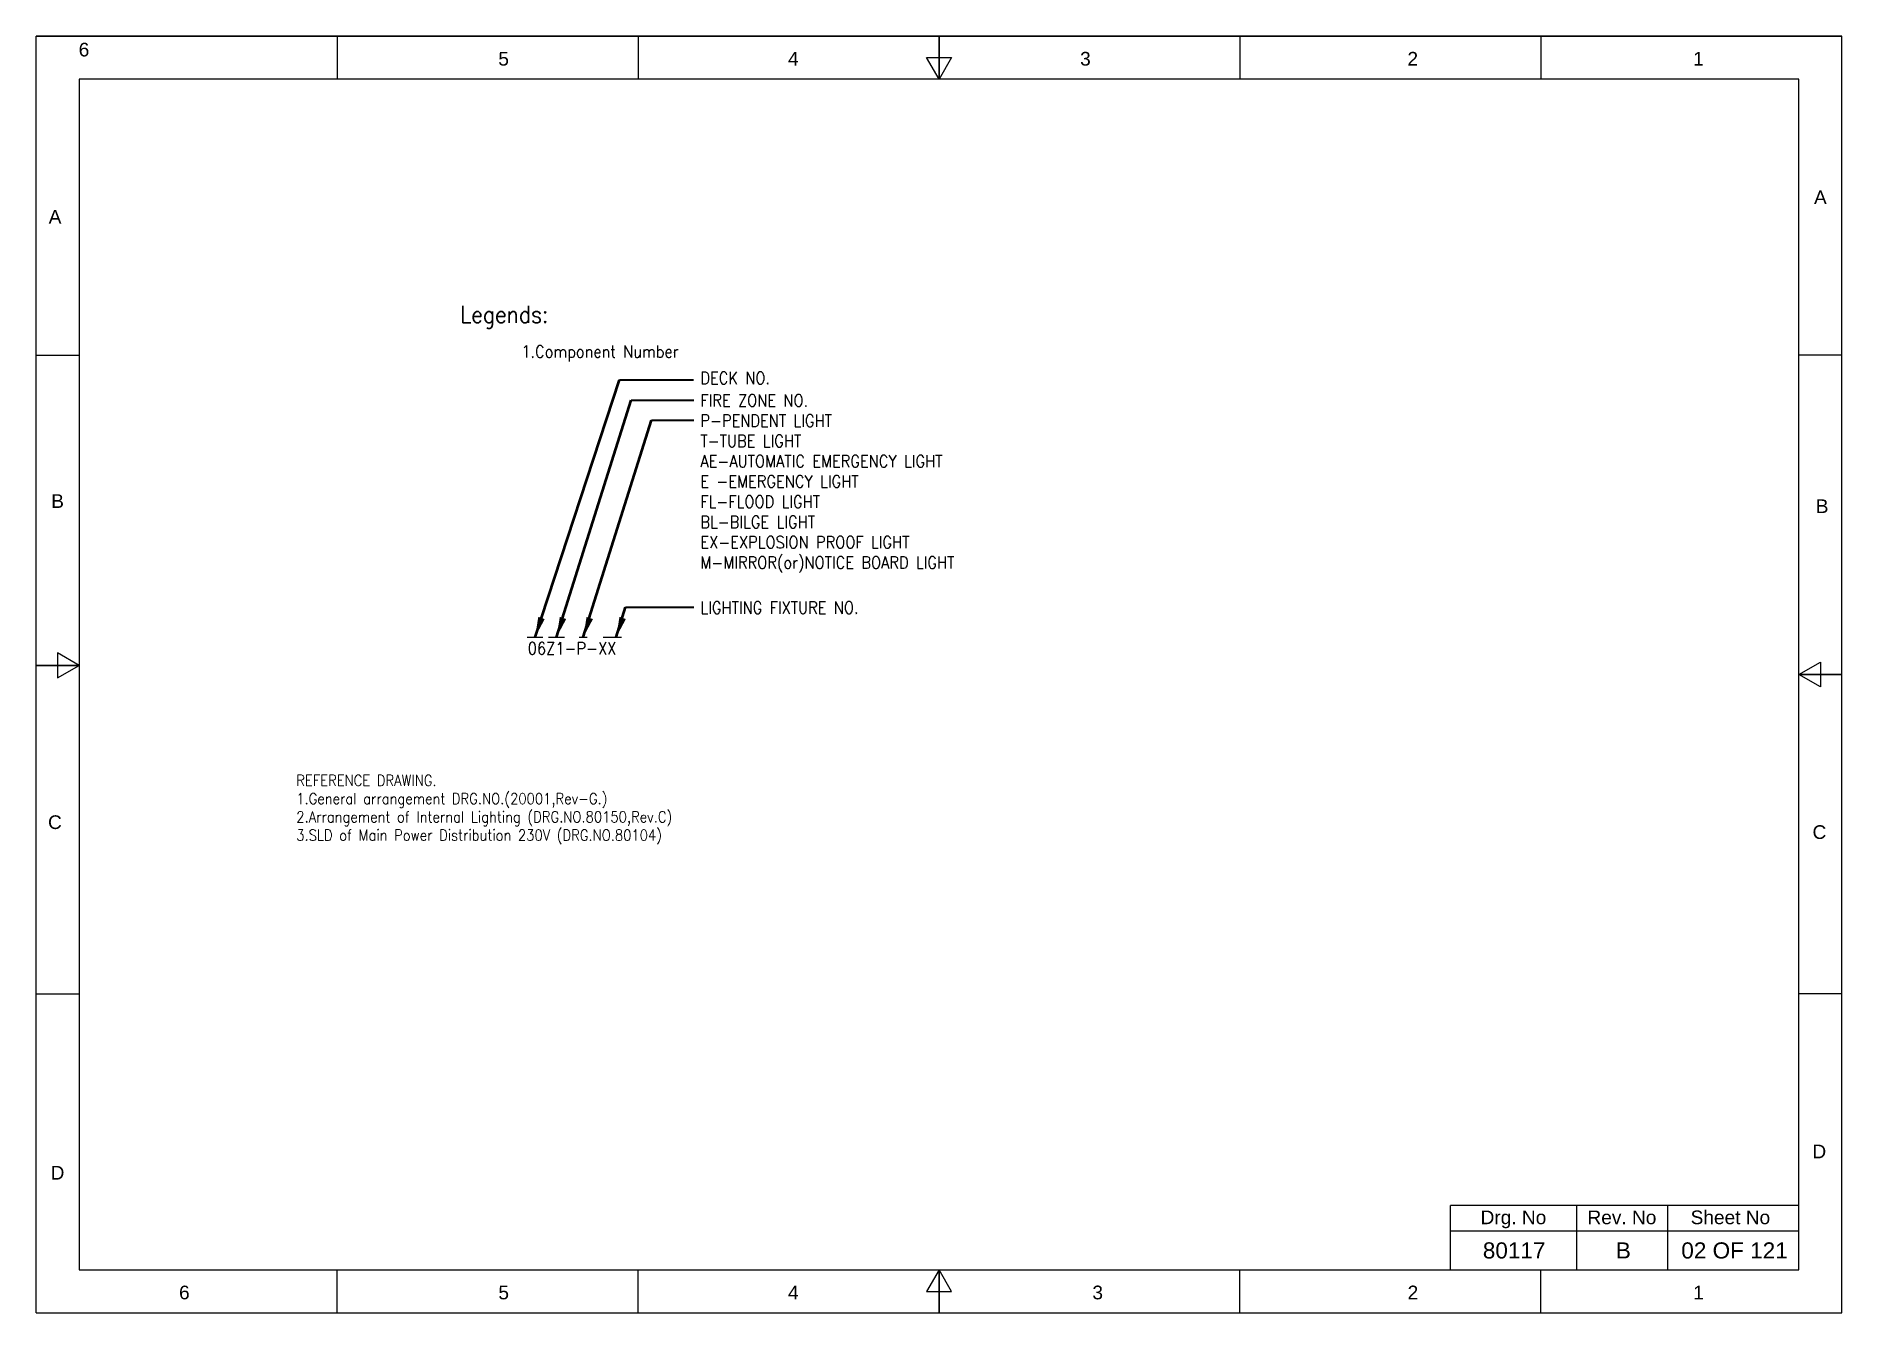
# Model space of a CAD drawing. Header units: inches. Extents: x -3311 to 1429, y -713 to 2436.
# Drawn here: x -2979.4 to -2682.4, y 2226.3 to 2436.3 of the extents above; entities that cross this region are included whole.
import ezdxf
from ezdxf.enums import TextEntityAlignment as Align

# ---------------------------------------------------------------- set-up
doc = ezdxf.new("R2010")
doc.units = ezdxf.units.IN
doc.linetypes.add('STP-025', pattern=[1.6, 1, -0.6])
for name, color, linetype, lineweight in [('CON-050', 3, 'Continuous', 50), ('ELEC_HID-025', 1, 'STP-025', 25), ('TXT-035', 2, 'Continuous', 35)]:
    doc.layers.add(name, color=color, linetype=linetype, lineweight=lineweight)
doc.styles.add('_NORMAL', font='arial.ttf')
doc.styles.add('ROMANS', font='simplex.shx', dxfattribs={"width": 0.88})
doc.styles.get("Standard").update_dxf_attribs({"font": 'arial.ttf'})

msp = doc.modelspace()

# ---------------------------------------------------------------- texts
at = {"color": 7}
for s, height, p in [('Drg. No', 2.246, (-2736.4, 2241.97)), ('Rev. No', 2.246, (-2718.56, 2241.97)), ('Sheet No', 2.246, (-2700.72, 2241.97)), ('80117', 2.653, (-2736.29, 2236.53)), ('B', 2.65, (-2718.32, 2236.53)), ('02 OF 121', 2.653, (-2700.04, 2236.53))]:
    msp.add_text(s, height=height, dxfattribs=at).set_placement(p, align=Align.MIDDLE_CENTER)
at = {"color": 7, "attachment_point": 1, "style": 'ROMANS'}
for s, width, gutter_width, heights, insert, char_height in [('DECK NO.', 2860.3176, 12.5, [0], (-2870.13, 2381.07, -0.03), 2), ('FIRE ZONE NO.', 5420.1212, 12.5, [0], (-2870.13, 2377.37, -0.03), 2), ('P-PENDENT LIGHT\\PT-TUBE LIGHT\\PAE-AUTOMATIC EMERGENCY LIGHT\\PE -EMERGENCY LIGHT\\PFL-FLOOD LIGHT\\PBL-BILGE LIGHT\\PEX-EXPLOSION PROOF LIGHT\\PM-MIRROR(or)NOTICE BOARD LIGHT', 1131.5989, 12.5, [6299.12], (-2870.13, 2374.05, -0.03), 2), ('LIGHTING FIXTURE NO.', 31.4803, 12.5, [0], (-2870.13, 2343.29, -0.03), 2), ('REFERENCE DRAWING.\\P1.General arrangement DRG.NO.(20001,Rev-G.)\\P2.Arrangement of Internal Lighting (DRG.NO.80150,Rev.C)\\P3.SLD of Main Power Distribution 230V (DRG.NO.80104) ', 70.8862, 62.5, [0], (-2936.59, 2314.76), 1.8)]:
    msp.add_mtext_dynamic_manual_height_columns(s, width=width, gutter_width=gutter_width, heights=heights, dxfattribs=dict(at, insert=insert, char_height=char_height))
at = {"layer": 'ELEC_HID-025', "linetype": 'ByBlock', "attachment_point": 1, "style": 'ROMANS'}
for s, width, insert, char_height in [('{\\C0;Legends:}', 21.6665, (-2909.6, 2391.93, -0.03), 2.8), ('{\\C7;1.Component Number}', 7215.6497, (-2899.58, 2385.43, -0.03), 2)]:
    msp.add_mtext_dynamic_manual_height_columns(s, width=width, gutter_width=12.5, heights=[0], dxfattribs=dict(at, insert=insert, char_height=char_height))
at = {"layer": 'TXT-035', "color": 7, "insert": (-2898.51, 2336.58, -0.03), "char_height": 2, "attachment_point": 1, "style": 'ROMANS'}
msp.add_mtext_dynamic_manual_height_columns('06Z1-P-XX', width=12.9267, gutter_width=12.5, heights=[0], dxfattribs=at)

# ---------------------------------------------------------------- blocks, each defined once
blk = doc.blocks.new('fr')
at = {"color": 7, "linetype": 'Continuous'}
for p, q in [((33763.99, 4500.4), (33466.99, 4500.4)), ((33466.99, 4500.4), (33763.99, 4500.4)), ((33466.99, 4290.33), (33466.99, 4500.4)), ((33516.49, 4500.4), (33516.49, 4493.33)), ((33565.99, 4500.4), (33565.99, 4493.33)), ((33615.49, 4500.4), (33615.49, 4493.33)), ((33615.49, 4493.33), (33615.49, 4500.4)), ((33615.49, 4500.4), (33615.49, 4493.33)), ((33664.99, 4500.4), (33664.99, 4493.33)), ((33714.49, 4500.4), (33714.49, 4493.33)), ((33763.99, 4290.33), (33763.99, 4500.4)), ((33763.99, 4290.33), (33763.99, 4500.4)), ((33615.49, 4493.33), (33613.45, 4496.87)), ((33613.45, 4496.87), (33617.53, 4496.87)), ((33617.53, 4496.87), (33615.49, 4493.33)), ((33756.92, 4493.33), (33474.06, 4493.33)), ((33474.06, 4493.33), (33474.06, 4297.41)), ((33756.92, 4297.41), (33756.92, 4493.33)), ((33466.99, 4447.89), (33474.06, 4447.89)), ((33763.99, 4447.89), (33756.92, 4447.89)), ((33474.06, 4396.87), (33470.53, 4398.91)), ((33470.53, 4398.91), (33470.53, 4394.83)), ((33466.99, 4396.87), (33474.06, 4396.87)), ((33474.06, 4396.87), (33466.99, 4396.87)), ((33466.99, 4396.87), (33474.06, 4396.87)), ((33470.53, 4394.83), (33474.06, 4396.87)), ((33756.92, 4395.37), (33760.45, 4397.41)), ((33760.45, 4397.41), (33760.45, 4393.33)), ((33763.99, 4395.37), (33756.92, 4395.37)), ((33760.45, 4393.33), (33756.92, 4395.37)), ((33756.92, 4395.37), (33763.99, 4395.37)), ((33763.99, 4395.37), (33756.92, 4395.37)), ((33466.99, 4342.85), (33474.06, 4342.85)), ((33763.99, 4342.85), (33756.92, 4342.85)), ((33474.06, 4297.41), (33756.92, 4297.41)), ((33516.49, 4290.33), (33516.49, 4297.41)), ((33565.99, 4290.33), (33565.99, 4297.41)), ((33615.49, 4297.41), (33613.45, 4293.87)), ((33615.49, 4290.33), (33615.49, 4297.41)), ((33617.53, 4293.87), (33615.49, 4297.41)), ((33615.49, 4297.41), (33615.49, 4290.33)), ((33615.49, 4290.33), (33615.49, 4297.41)), ((33664.99, 4290.33), (33664.99, 4297.41)), ((33714.49, 4290.33), (33714.49, 4297.41)), ((33613.45, 4293.87), (33617.53, 4293.87)), ((33466.99, 4290.33), (33763.99, 4290.33)), ((33466.99, 4290.33), (33763.99, 4290.33))]:
    blk.add_line(p, q, dxfattribs=at)
at = {"color": 7, "style": '_NORMAL'}
for s, p in [('6', (33474.86, 4498.18)), ('5', (33543.88, 4496.68)), ('4', (33591.52, 4496.68)), ('3', (33639.57, 4496.68)), ('2', (33693.41, 4496.68)), ('1', (33740.39, 4496.68)), ('A', (33760.45, 4473.88)), ('A', (33470.1, 4470.68)), ('B', (33470.52, 4423.9)), ('B', (33760.74, 4423.06)), ('C', (33470.08, 4371.07)), ('C', (33760.29, 4369.44)), ('D', (33760.27, 4316.89)), ('D', (33470.51, 4313.39)), ('6', (33491.37, 4293.69)), ('5', (33543.89, 4293.69)), ('4', (33591.53, 4293.69)), ('3', (33641.59, 4293.69)), ('2', (33693.43, 4293.69)), ('1', (33740.41, 4293.69))]:
    blk.add_text(s, height=2.25, dxfattribs=at).set_placement(p, align=Align.MIDDLE_CENTER)

# ---------------------------------------------------------------- linework, layer by layer
for p, q in [((-2898.64, 2337.43, -0.03), (-2896.04, 2337.43, -0.03)), ((-2895.11, 2337.43, -0.03), (-2892.46, 2337.43, -0.03)), ((-2890.04, 2337.43, -0.03), (-2888.73, 2337.43, -0.03)), ((-2886.12, 2337.43, -0.03), (-2883.08, 2337.43, -0.03))]:
    msp.add_line(p, q)
at = {"color": 7, "linetype": 'Continuous'}
for p, q in [((-2689.46, 2243.92), (-2746.77, 2243.92)), ((-2746.77, 2233.32), (-2746.77, 2243.92)), ((-2726, 2233.32), (-2726, 2243.92)), ((-2710.99, 2233.32), (-2710.99, 2243.92)), ((-2746.77, 2239.74), (-2689.46, 2239.74))]:
    msp.add_line(p, q, dxfattribs=at)
at = {"layer": 'CON-050', "elevation": -0.03}
for points in [[(-2897.32, 2337.43), (-2883.41, 2379.76)], [(-2893.78, 2337.43), (-2881.52, 2376.43)], [(-2889.38, 2337.43), (-2878.16, 2373.11)], [(-2883.97, 2337.43), (-2882.43, 2342.35)]]:
    msp.add_lwpolyline(points, dxfattribs=at)
at = {"layer": 'CON-050'}
for points in [[(-2895.73, 2340.41, -0.03), (-2897.32, 2337.43, -0.03), (-2896.79, 2340.77, -0.03)], [(-2892.2, 2340.41, -0.03), (-2893.78, 2337.43, -0.03), (-2893.25, 2340.77, -0.03)], [(-2887.79, 2340.41, -0.03), (-2889.38, 2337.43, -0.03), (-2888.85, 2340.77, -0.03)], [(-2882.38, 2340.41, -0.03), (-2883.97, 2337.43, -0.03), (-2883.44, 2340.77, -0.03)]]:
    msp.add_solid(points, dxfattribs=at)
at = {"layer": 'TXT-035', "color": 3}
for p, q in [((-2883.41, 2379.76, -0.03), (-2871.24, 2379.76, -0.03)), ((-2881.52, 2376.43, -0.03), (-2871.23, 2376.43, -0.03)), ((-2878.16, 2373.11, -0.03), (-2871.23, 2373.11, -0.03)), ((-2882.43, 2342.35, -0.03), (-2871.23, 2342.35, -0.03))]:
    msp.add_line(p, q, dxfattribs=at)

# ---------------------------------------------------------------- block references
msp.add_blockref('fr', (-36446.37, -2064.08))

msp.set_redraw_order([(e.dxf.handle, doc.entitydb.next_handle()) for e in msp.query("TEXT MTEXT ATTDEF DIMENSION ARC_DIMENSION")])  # texts and dimensions are drawn at this point

doc.saveas('drawing.dxf')
